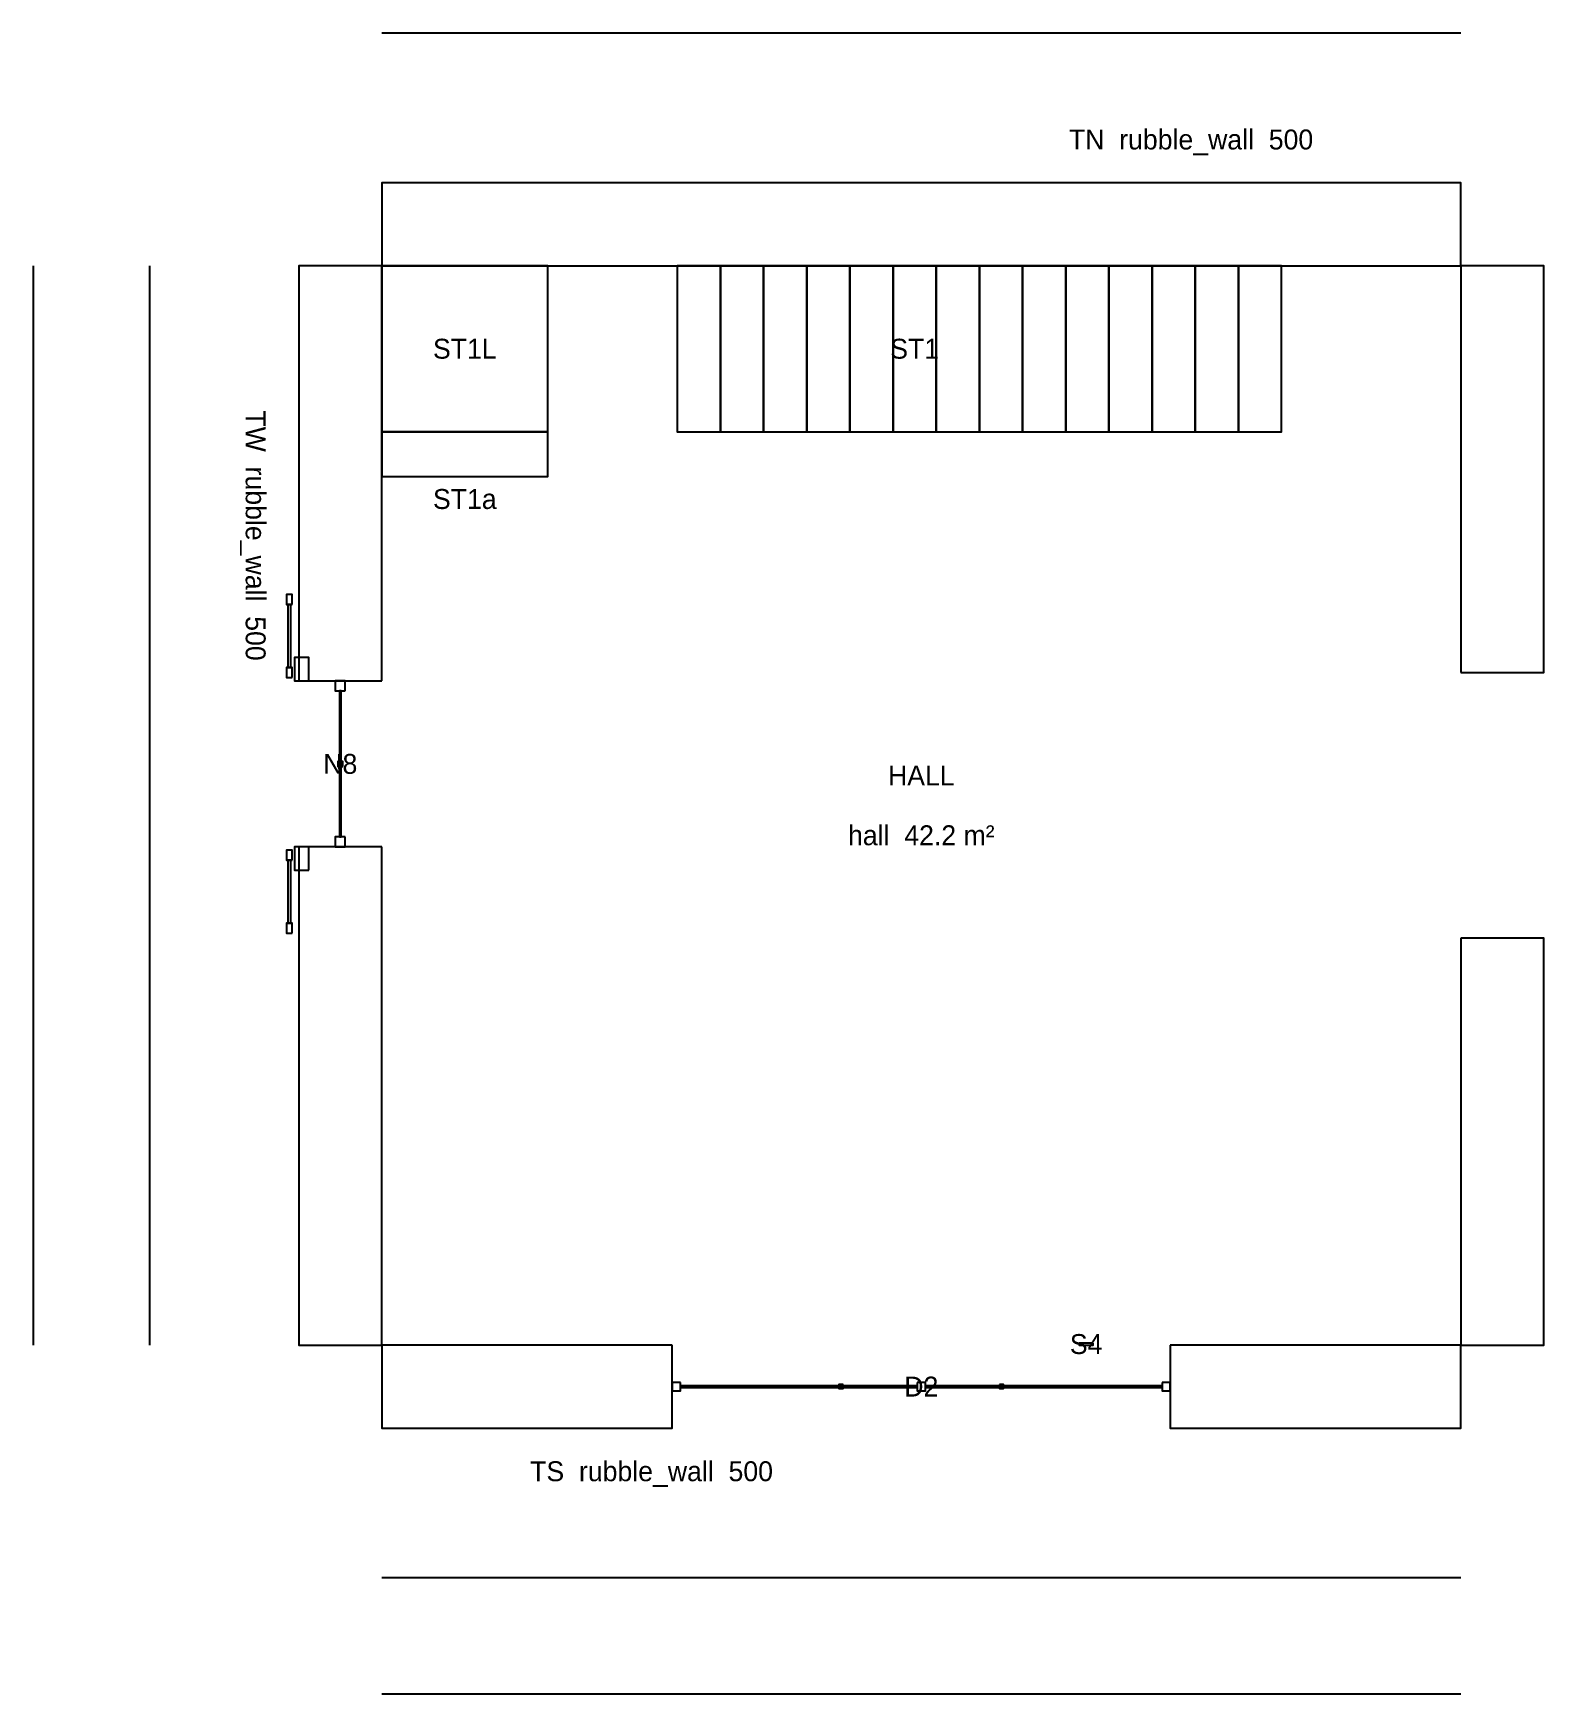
# Model space of a CAD drawing. Header units: millimetres. Extents: x -1600 to 32100, y -3362 to 9600.
# Drawn here: x -1600 to 7500, y -1600 to 8400 of the extents above; entities that cross this region are included whole.
import ezdxf
from ezdxf.enums import TextEntityAlignment as Align

# ---------------------------------------------------------------- set-up
doc = ezdxf.new("R2010")
doc.units = ezdxf.units.MM
for name, color, linetype in [('BELOW', 9, 'Continuous'), ('DIMS', 3, 'Continuous'), ('JOINERY', 8, 'Continuous'), ('OPENINGS', 4, 'Continuous'), ('TEXT', 2, 'Continuous'), ('WALLS', 7, 'Continuous')]:
    doc.layers.add(name, color=color, linetype=linetype)
doc.styles.add('OpenSansCondensed-Light', font='OpenSansCondensed-Light.ttf')
doc.dimstyles.new('EZDXF', dxfattribs={"dimtxt": 0.25, "dimasz": 0.175, "dimexe": 0.375, "dimexo": 0.125, "dimgap": 0.1, "dimtad": 1, "dimlfac": 100, "dimzin": 12, "dimdsep": 46, "dimtxsty": 'OpenSansCondensed-Light', "dimblk": 'ARCHTICK', "dimcen": 2.5, "dimazin": 3, "dimtfac": 0.5, "dimtmove": 2, "dimatfit": 3})

msp = doc.modelspace()

# ---------------------------------------------------------------- texts
at = {"layer": 'TEXT'}
for s, p in [('TN  rubble_wall  500', (5375, 7760)), ('ST1L', (1000, 6500)), ('ST1', (3710, 6500)), ('ST1a', (1000, 5595)), ('N8', (250, 4000)), ('HALL', (3750, 3930)), ('hall  42.2 m²', (3750, 3570)), ('S4', (4743, 506)), ('D2', (3750, 250)), ('TS  rubble_wall  500', (2125, -260))]:
    msp.add_text(s, height=120, dxfattribs=at).set_placement(p, align=Align.MIDDLE_CENTER)
msp.add_text('TW  rubble_wall  500', height=120, rotation=-90, dxfattribs=at).set_placement((-260, 5375), align=Align.MIDDLE_CENTER)

# ---------------------------------------------------------------- blocks, each defined once
blk = doc.blocks.new('_ARCHTICK')
at = {"color": 0, "linetype": 'BYBLOCK', "const_width": 0.15}
blk.add_lwpolyline([(-0.5, -0.5), (0.5, 0.5)], dxfattribs=at)

# ---------------------------------------------------------------- dimensions: what is measured, and where the dimension line sits
at = {"layer": 'DIMS'}
for base, p1, p2, angle in [((7000, 8400), (7000, 8400), (500, 8400), 180), ((-1600, 7000), (-1600, 7000), (-1600, 500), 270), ((-900, 7000), (-900, 7000), (-900, 4500), 270), ((-900, 4500), (-900, 4500), (-900, 3500), 270), ((-900, 3500), (-900, 3500), (-900, 500), 270)]:
    msp.add_linear_dim(base=base, p1=p1, p2=p2, angle=angle, dimstyle='EZDXF', dxfattribs=at).render()
for base, p1, p2 in [((500, -900), (500, -900), (2250, -900)), ((2250, -900), (2250, -900), (5250, -900)), ((5250, -900), (5250, -900), (7000, -900)), ((500, -1600), (500, -1600), (7000, -1600))]:
    msp.add_linear_dim(base=base, p1=p1, p2=p2, dimstyle='EZDXF', dxfattribs=at).render()

# ---------------------------------------------------------------- linework, layer by layer
at = {"layer": 'BELOW'}
for points in [[(500, 7000), (500, 6000), (1500, 6000), (1500, 7000)], [(500, 6000), (500, 5730), (1500, 5730), (1500, 6000)], [(4786, 512), (4700, 512), (4700, 500), (4786, 500)]]:
    msp.add_lwpolyline(points, close=True, dxfattribs=at)
at = {"layer": 'JOINERY'}
for points in [[(2540, 7000), (2280, 7000), (2280, 6000), (2540, 6000)], [(2800, 7000), (2540, 7000), (2540, 6000), (2800, 6000)], [(3060, 7000), (2800, 7000), (2800, 6000), (3060, 6000)], [(3320, 7000), (3060, 7000), (3060, 6000), (3320, 6000)], [(3580, 7000), (3320, 7000), (3320, 6000), (3580, 6000)], [(3840, 7000), (3580, 7000), (3580, 6000), (3840, 6000)], [(4100, 7000), (3840, 7000), (3840, 6000), (4100, 6000)], [(4360, 7000), (4100, 7000), (4100, 6000), (4360, 6000)], [(4620, 7000), (4360, 7000), (4360, 6000), (4620, 6000)], [(4880, 7000), (4620, 7000), (4620, 6000), (4880, 6000)], [(5140, 7000), (4880, 7000), (4880, 6000), (5140, 6000)], [(5400, 7000), (5140, 7000), (5140, 6000), (5400, 6000)], [(5660, 7000), (5400, 7000), (5400, 6000), (5660, 6000)], [(5920, 7000), (5660, 7000), (5660, 6000), (5920, 6000)], [(-40, 4960), (-40, 5020), (-75, 5020), (-75, 4960)], [(-49, 4580), (-49, 4960), (-67, 4960), (-67, 4580)], [(60, 4500), (60, 4640), (-25, 4640), (-25, 4500)], [(-40, 4520), (-40, 4580), (-75, 4580), (-75, 4520)], [(-40, 3420), (-40, 3480), (-75, 3480), (-75, 3420)], [(-49, 3040), (-49, 3420), (-67, 3420), (-67, 3040)], [(60, 3360), (60, 3500), (-25, 3500), (-25, 3360)], [(-40, 2980), (-40, 3040), (-75, 3040), (-75, 2980)]]:
    msp.add_lwpolyline(points, close=True, dxfattribs=at)
at = {"layer": 'OPENINGS'}
for points in [[(280, 4440), (280, 4500), (220, 4500), (220, 4440)], [(255, 3560), (255, 4440), (245, 4440), (245, 3560)], [(265, 3985), (265, 4015), (235, 4015), (235, 3985)], [(280, 3560), (220, 3560), (220, 3500), (280, 3500)], [(2300, 275), (2250, 275), (2250, 225), (2300, 225)], [(3725, 255), (2300, 255), (2300, 245), (3725, 245)], [(3279.16667, 262.5), (3254.16667, 262.5), (3254.16667, 237.5), (3279.16667, 237.5)], [(3725, 275), (3725, 225), (3775, 225), (3775, 275)], [(5200, 255), (3775, 255), (3775, 245), (5200, 245)], [(4220.83333, 262.5), (4220.83333, 237.5), (4245.83333, 237.5), (4245.83333, 262.5)], [(5200, 275), (5200, 225), (5250, 225), (5250, 275)]]:
    msp.add_lwpolyline(points, close=True, dxfattribs=at)
at = {"layer": 'WALLS'}
for points in [[(500, 7000), (7000, 7000), (7000, 7500), (500, 7500)], [(500, 4500), (500, 7000), (0, 7000), (0, 4500)], [(7000, 4550), (7500, 4550), (7500, 7000), (7000, 7000)], [(500, 3500), (0, 3500), (0, 500), (500, 500)], [(7000, 2950), (7000, 500), (7500, 500), (7500, 2950)], [(2250, 500), (500, 500), (500, 0), (2250, 0)], [(5250, 500), (5250, 0), (7000, 0), (7000, 500)]]:
    msp.add_lwpolyline(points, close=True, dxfattribs=at)

msp.set_redraw_order([(e.dxf.handle, doc.entitydb.next_handle()) for e in msp.query("TEXT MTEXT ATTDEF DIMENSION ARC_DIMENSION")])  # texts and dimensions are drawn at this point

doc.saveas('drawing.dxf')
